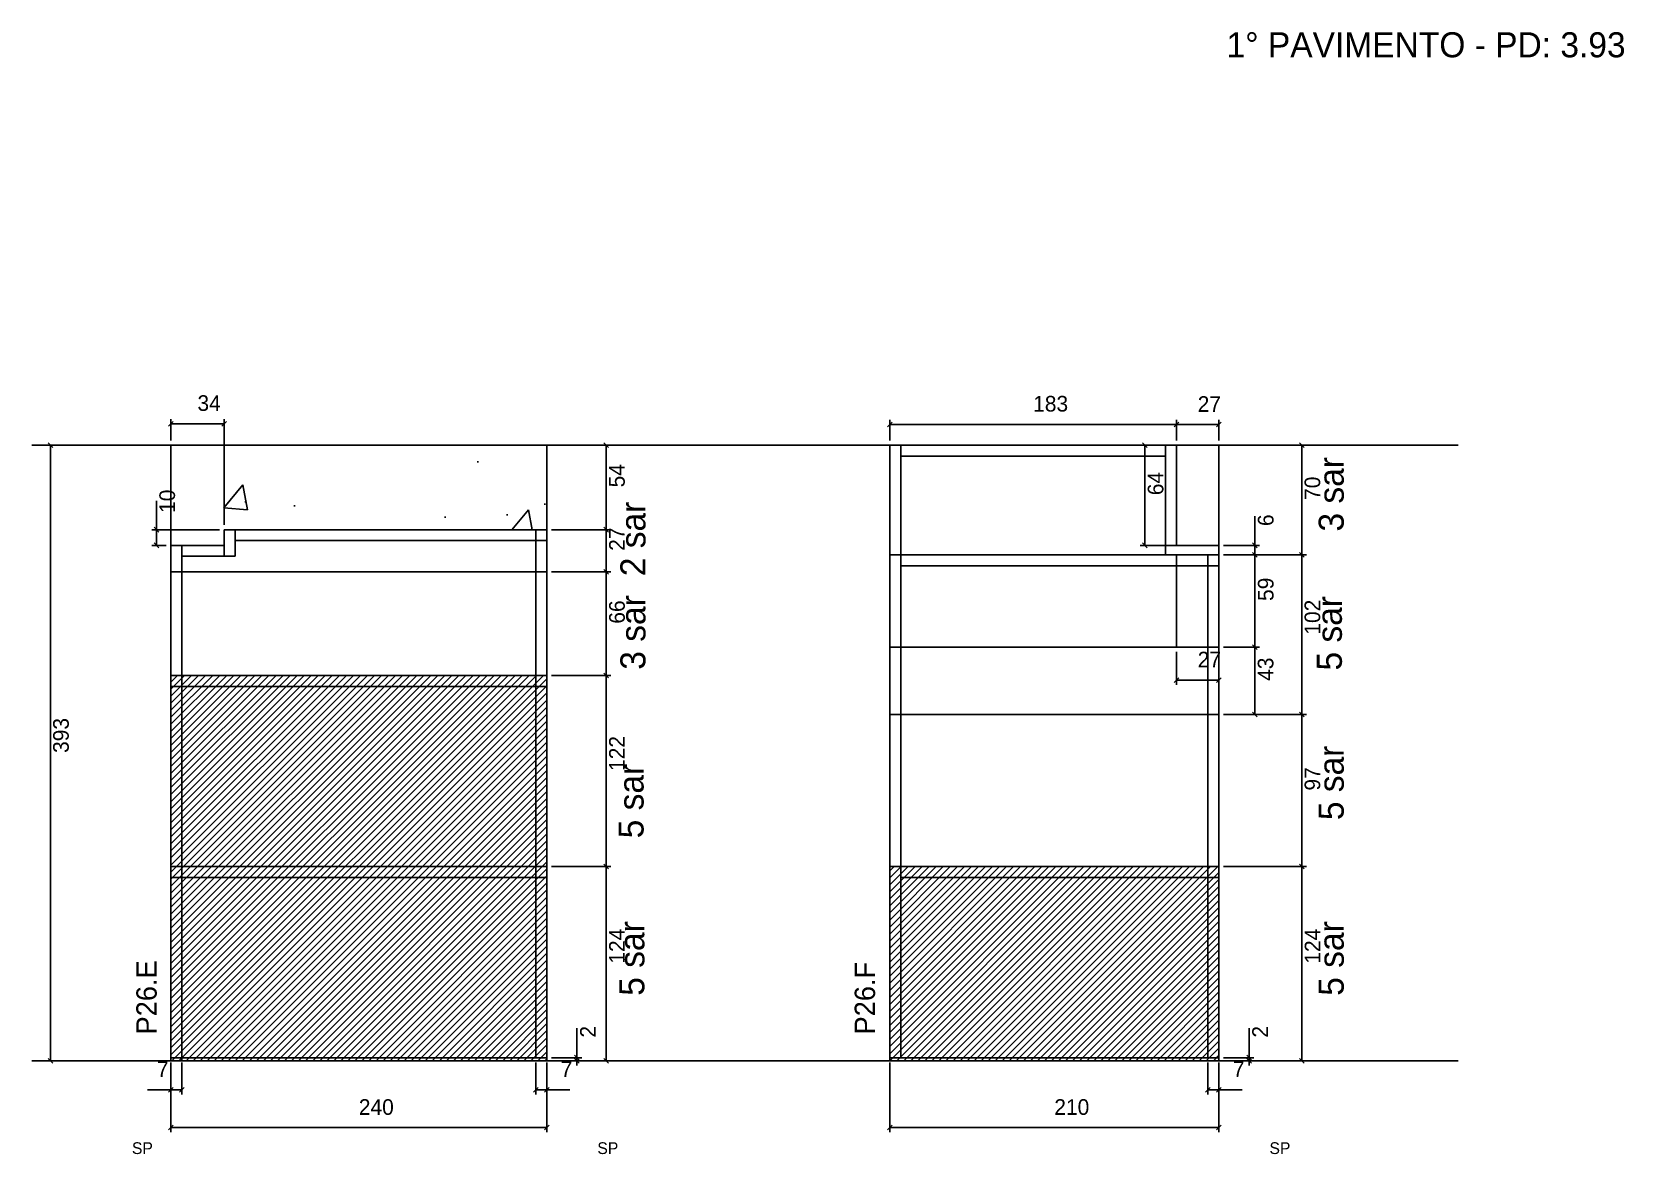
# Model space of a CAD drawing. Header units: metres. Extents: x 3381 to 7688, y 7451 to 8182.
# Drawn here: x 6672 to 7688, y 7452 to 8168 of the extents above; entities that cross this region are included whole.
import ezdxf

# ---------------------------------------------------------------- set-up
doc = ezdxf.new("R2010")
doc.units = ezdxf.units.M
for name, color, linetype in [('COTA', 7, 'Continuous'), ('Hachura', 7, 'Continuous'), ('NOMENCLATURA', 7, 'Continuous'), ('Nível', 7, 'Continuous'), ('Painéis', 7, 'Continuous'), ('SARR_2.2x7', 7, 'Continuous'), ('texto', 7, 'Continuous'), ('Texto Seção', 7, 'Continuous')]:
    doc.layers.add(name, color=color, linetype=linetype)

msp = doc.modelspace()

# ---------------------------------------------------------------- texts
at = {"layer": 'COTA', "color": 240, "lineweight": 25}
for s, p in [('34', (6777.9, 7926.3)), ('183', (7311.2, 7925.9)), ('27', (7416.2, 7925.7)), ('27', (7416.2, 7762.6)), ('7', (6752, 7501.1)), ('7', (7009.7, 7501.1)), ('7', (7438.6, 7501.1)), ('240', (6880.9, 7477)), ('210', (7324.7, 7477))]:
    msp.add_text(s, height=10, dxfattribs=at).set_placement(p)
for s, p in [('54', (7050.6, 7877.5)), ('64', (7394.3, 7872.5)), ('10', (6763.6, 7861.2)), ('70', (7494.4, 7869.5)), ('6', (7464.6, 7852.8)), ('27', (7050.6, 7837)), ('59', (7464.6, 7805)), ('66', (7050.6, 7790.5)), ('102', (7494.4, 7783.5)), ('43', (7464.5, 7754)), ('393', (6695.8, 7708)), ('122', (7050.6, 7696.5)), ('97', (7494.4, 7684)), ('124', (7050.6, 7573.5)), ('124', (7494.5, 7573.5)), ('2', (7032.1, 7526.3)), ('2', (7461, 7526.3))]:
    msp.add_text(s, height=10, rotation=90, dxfattribs=at).set_placement(p)
at = {"layer": 'NOMENCLATURA', "color": 2, "lineweight": 25}
msp.add_text('1° PAVIMENTO - PD: 3.93', height=16, dxfattribs=at).set_placement((7434.6, 8152))
at = {"layer": 'NOMENCLATURA', "color": 7, "lineweight": 25}
for s, p in [('3 sar', (7509.4, 7849.3)), ('2 sar', (7063.8, 7820.8)), ('3 sar', (7063.8, 7761.1)), ('5 sar', (7508.2, 7760.6)), ('5 sar', (7509.4, 7665.1)), ('5 sar', (7062.6, 7653.5)), ('5 sar', (7063.1, 7553)), ('5 sar', (7509.4, 7553))]:
    msp.add_text(s, height=16, rotation=90, dxfattribs=at).set_placement(p)
at = {"layer": 'texto', "color": 0, "lineweight": 25}
for p in [(6736.1, 7452), (7033.1, 7452), (7462, 7452)]:
    msp.add_text('SP', height=7.5, dxfattribs=at).set_placement(p)
at = {"layer": 'Texto Seção', "color": 7, "lineweight": 15}
for s, p in [('P26.E', (6751.9, 7528.3)), ('P26.F', (7210.3, 7528.3))]:
    msp.add_text(s, height=13, rotation=90, dxfattribs=at).set_placement(p)

# ---------------------------------------------------------------- hatches: boundary and pattern name
at = {"layer": 'COTA'}
h = msp.add_hatch(dxfattribs=at)
h.set_pattern_fill('AR-CONC')
h.paths.add_polyline_path([(6794.9, 7850.5), (7000.9, 7850.5), (7000.9, 7904.5), (6760.9, 7904.5), (6760.9, 7840.5), (6794.9, 7840.5), (6794.9, 7850.5)])
h = msp.add_hatch(dxfattribs=at)
h.set_pattern_fill('AR-CONC')
h.paths.add_polyline_path([(7402.7, 7840.5), (7429.7, 7840.5), (7429.7, 7904.5), (7402.7, 7904.5), (7402.7, 7840.5), (7402.7, 7840.5)])
at = {"layer": 'Hachura'}
h = msp.add_hatch(dxfattribs=at)
h.set_pattern_fill('ANSI31')
h.paths.add_polyline_path([(7000.9, 7511.5), (7000.9, 7757.5), (6760.9, 7757.5), (6760.9, 7511.5), (7000.9, 7511.5)])
h = msp.add_hatch(dxfattribs=at)
h.set_pattern_fill('ANSI31')
h.paths.add_polyline_path([(7429.7, 7511.5), (7429.7, 7635.5), (7219.7, 7635.5), (7219.7, 7511.5), (7429.7, 7511.5)])

# ---------------------------------------------------------------- linework, layer by layer
at = {"layer": 'COTA', "color": 0, "lineweight": 25}
for p, q in [((6762.4, 7919.5), (6759.4, 7916.5)), ((6793.4, 7916.5), (6796.4, 7919.5)), ((7221.2, 7919.1), (7218.2, 7916.1)), ((7401.2, 7916.1), (7404.2, 7919.1)), ((7404.2, 7919.1), (7401.2, 7916.1)), ((7428.2, 7916.1), (7431.2, 7919.1)), ((6685.6, 7903), (6682.6, 7906)), ((7040.2, 7903), (7037.2, 7906)), ((7383.9, 7903), (7380.9, 7906)), ((7484.1, 7903), (7481.1, 7906)), ((6753.3, 7849), (6750.3, 7852)), ((7037.2, 7852), (7040.2, 7849)), ((7040.2, 7849), (7037.2, 7852)), ((6750.3, 7842), (6753.3, 7839)), ((7380.9, 7842), (7383.9, 7839)), ((7451.2, 7842), (7454.2, 7839)), ((7454.2, 7833), (7451.2, 7836)), ((7454.2, 7833), (7451.2, 7836)), ((7481.1, 7836), (7484.1, 7833)), ((7484.1, 7833), (7481.1, 7836)), ((7037.2, 7825), (7040.2, 7822)), ((7040.2, 7822), (7037.2, 7825)), ((7454.2, 7774), (7451.2, 7777)), ((7451.2, 7777), (7454.2, 7774)), ((7040.2, 7756), (7037.2, 7759)), ((7037.2, 7759), (7040.2, 7756)), ((7404.2, 7756), (7401.2, 7753)), ((7428.2, 7753), (7431.2, 7756)), ((7451.2, 7734), (7454.2, 7731)), ((7484.1, 7731), (7481.1, 7734)), ((7481.1, 7734), (7484.1, 7731)), ((7040.2, 7634), (7037.2, 7637)), ((7037.2, 7637), (7040.2, 7634)), ((7484.1, 7634), (7481.1, 7637)), ((7481.1, 7637), (7484.1, 7634)), ((6682.6, 7513), (6685.6, 7510)), ((7018.6, 7515), (7021.6, 7512)), ((7021.6, 7510), (7018.6, 7513)), ((7037.2, 7513), (7040.2, 7510)), ((7447.5, 7515), (7450.5, 7512)), ((7450.5, 7510), (7447.5, 7513)), ((7481.1, 7513), (7484.1, 7510)), ((6762.4, 7494.5), (6759.4, 7491.5)), ((6766.4, 7491.5), (6769.4, 7494.5)), ((6995.4, 7494.5), (6992.4, 7491.5)), ((6999.4, 7491.5), (7002.4, 7494.5)), ((7424.2, 7494.5), (7421.2, 7491.5)), ((7428.2, 7491.5), (7431.2, 7494.5)), ((6762.4, 7470.4), (6759.4, 7467.4)), ((6999.4, 7467.4), (7002.4, 7470.4)), ((7221.2, 7470.4), (7218.2, 7467.4)), ((7428.2, 7467.4), (7431.2, 7470.4))]:
    msp.add_line(p, q, dxfattribs=at)
at = {"layer": 'COTA', "color": 4, "lineweight": 25}
for p, q in [((6760.9, 7907.5), (6760.9, 7921)), ((6794.9, 7918), (6760.9, 7918)), ((6794.9, 7853.5), (6794.9, 7921)), ((7219.7, 7907.5), (7219.7, 7920.6)), ((7219.7, 7917.6), (7402.7, 7917.6)), ((7402.7, 7907.5), (7402.7, 7920.6)), ((7402.7, 7907.5), (7402.7, 7920.6)), ((7402.7, 7917.6), (7429.7, 7917.6)), ((7429.7, 7907.5), (7429.7, 7920.6)), ((6675.2, 7904.5), (6687.1, 7904.5)), ((6684.1, 7511.5), (6684.1, 7904.5)), ((7003.9, 7904.5), (7041.7, 7904.5)), ((7038.7, 7850.5), (7038.7, 7904.5)), ((7399.7, 7904.5), (7379.4, 7904.5)), ((7382.4, 7840.5), (7382.4, 7904.5)), ((7405.7, 7904.5), (7485.6, 7904.5)), ((7482.6, 7904.5), (7482.6, 7834.5)), ((6751.8, 7850.5), (6751.8, 7868.9)), ((7452.7, 7840.5), (7452.7, 7859.2)), ((6791.9, 7850.5), (6748.8, 7850.5)), ((6751.8, 7840.5), (6751.8, 7850.5)), ((7003.9, 7850.5), (7041.7, 7850.5)), ((7003.9, 7850.5), (7041.7, 7850.5)), ((7038.7, 7823.5), (7038.7, 7850.5)), ((6757.9, 7840.5), (6748.8, 7840.5)), ((7399.7, 7840.5), (7379.4, 7840.5)), ((7432.7, 7840.5), (7455.7, 7840.5)), ((7432.7, 7834.5), (7485.6, 7834.5)), ((7432.7, 7834.5), (7485.6, 7834.5)), ((7432.7, 7834.5), (7455.7, 7834.5)), ((7432.7, 7834.5), (7455.7, 7834.5)), ((7452.7, 7834.5), (7452.7, 7840.5)), ((7452.7, 7775.5), (7452.7, 7834.5)), ((7452.7, 7834.5), (7452.7, 7831.5)), ((7482.6, 7732.5), (7482.6, 7834.5)), ((7003.9, 7823.5), (7041.7, 7823.5)), ((7003.9, 7823.5), (7041.7, 7823.5)), ((7038.7, 7757.5), (7038.7, 7823.5)), ((7432.7, 7775.5), (7455.7, 7775.5)), ((7432.7, 7775.5), (7455.7, 7775.5)), ((7452.7, 7732.5), (7452.7, 7775.5)), ((7402.7, 7772.5), (7402.7, 7751.5)), ((7429.7, 7772.5), (7429.7, 7751.5)), ((7003.9, 7757.5), (7041.7, 7757.5)), ((7003.9, 7757.5), (7041.7, 7757.5)), ((7038.7, 7757.5), (7038.7, 7635.5)), ((7429.7, 7754.5), (7402.7, 7754.5)), ((7432.7, 7732.5), (7485.6, 7732.5)), ((7432.7, 7732.5), (7485.6, 7732.5)), ((7432.7, 7732.5), (7455.7, 7732.5)), ((7482.6, 7635.5), (7482.6, 7732.5)), ((7003.9, 7635.5), (7041.7, 7635.5)), ((7003.9, 7635.5), (7041.7, 7635.5)), ((7038.7, 7511.5), (7038.7, 7635.5)), ((7432.7, 7635.5), (7485.6, 7635.5)), ((7432.7, 7635.5), (7485.6, 7635.5)), ((7482.6, 7511.5), (7482.6, 7635.5)), ((7020.1, 7513.5), (7020.1, 7532.3)), ((7449, 7513.5), (7449, 7532.3)), ((6675.2, 7511.5), (6687.1, 7511.5)), ((6760.9, 7510.5), (6760.9, 7465.9)), ((6767.9, 7510.5), (6767.9, 7490)), ((6993.9, 7510.5), (6993.9, 7490)), ((7000.9, 7510.5), (7000.9, 7465.9)), ((7003.9, 7513.5), (7023.1, 7513.5)), ((7003.9, 7511.5), (7023.1, 7511.5)), ((7003.9, 7511.5), (7041.7, 7511.5)), ((7020.1, 7511.5), (7020.1, 7513.5)), ((7020.1, 7511.5), (7020.1, 7508.5)), ((7219.7, 7510.5), (7219.7, 7465.9)), ((7422.7, 7510.5), (7422.7, 7490)), ((7429.7, 7510.5), (7429.7, 7465.9)), ((7432.7, 7513.5), (7452, 7513.5)), ((7432.7, 7511.5), (7452, 7511.5)), ((7432.7, 7511.5), (7485.6, 7511.5)), ((7449, 7511.5), (7449, 7513.5)), ((7449, 7511.5), (7449, 7508.5)), ((6760.9, 7508.5), (6760.9, 7490)), ((7000.9, 7508.5), (7000.9, 7490)), ((7429.7, 7508.5), (7429.7, 7490)), ((6760.9, 7493), (6746.1, 7493)), ((6767.9, 7493), (6760.9, 7493)), ((6993.9, 7493), (7000.9, 7493)), ((7000.9, 7493), (7015.6, 7493)), ((7422.7, 7493), (7429.7, 7493)), ((7429.7, 7493), (7444.5, 7493)), ((7000.9, 7468.9), (6760.9, 7468.9)), ((7429.7, 7468.9), (7219.7, 7468.9))]:
    msp.add_line(p, q, dxfattribs=at)
at = {"layer": 'COTA', "color": 241, "lineweight": 25}
for p, q in [((7000.9, 7904.5), (6760.9, 7904.5)), ((6760.9, 7840.5), (6760.9, 7904.5)), ((7000.9, 7850.5), (7000.9, 7904.5)), ((7402.7, 7904.5), (7429.7, 7904.5)), ((7429.7, 7840.5), (7429.7, 7904.5))]:
    msp.add_line(p, q, dxfattribs=at)
at = {"layer": 'Nível', "color": 4, "lineweight": 25}
for p, q in [((6672.2, 7904.5), (7582.4, 7904.5)), ((6672.2, 7511.5), (7582.4, 7511.5))]:
    msp.add_line(p, q, dxfattribs=at)
at = {"layer": 'Painéis', "color": 200, "lineweight": 25}
for p, q in [((7219.7, 7904.5), (7219.7, 7856.5)), ((7402.7, 7904.5), (7219.7, 7904.5)), ((7402.7, 7840.5), (7402.7, 7904.5)), ((7219.7, 7856.5), (7219.7, 7834.5)), ((7000.9, 7850.5), (6794.9, 7850.5)), ((6794.9, 7840.5), (6794.9, 7850.5)), ((7000.9, 7850.5), (7000.9, 7823.5)), ((6794.9, 7840.5), (6760.9, 7840.5)), ((6760.9, 7840.5), (6760.9, 7823.5)), ((7429.7, 7834.5), (7219.7, 7834.5)), ((7219.7, 7775.5), (7219.7, 7834.5)), ((7219.7, 7834.5), (7402.7, 7834.5)), ((7402.7, 7840.5), (7429.7, 7840.5)), ((7402.7, 7834.5), (7402.7, 7775.5)), ((7402.7, 7834.5), (7429.7, 7834.5)), ((7429.7, 7840.5), (7429.7, 7834.5)), ((7429.7, 7834.5), (7429.7, 7775.5)), ((7000.9, 7823.5), (6760.9, 7823.5)), ((6760.9, 7757.5), (6760.9, 7823.5)), ((7000.9, 7757.5), (7000.9, 7823.5)), ((7219.7, 7775.5), (7429.7, 7775.5)), ((7219.7, 7775.5), (7219.7, 7732.5)), ((7429.7, 7775.5), (7429.7, 7732.5)), ((6760.9, 7757.5), (6760.9, 7635.5)), ((7000.9, 7757.5), (6760.9, 7757.5)), ((7000.9, 7635.5), (7000.9, 7757.5)), ((7429.7, 7732.5), (7219.7, 7732.5)), ((7219.7, 7732.5), (7219.7, 7635.5)), ((7429.7, 7635.5), (7429.7, 7732.5)), ((6760.9, 7635.5), (6760.9, 7511.5)), ((6760.9, 7635.5), (7000.9, 7635.5)), ((7000.9, 7635.5), (6760.9, 7635.5)), ((7000.9, 7511.5), (7000.9, 7635.5)), ((7219.7, 7635.5), (7219.7, 7511.5)), ((7219.7, 7635.5), (7429.7, 7635.5)), ((7429.7, 7635.5), (7219.7, 7635.5)), ((7429.7, 7511.5), (7429.7, 7635.5)), ((6760.9, 7513.5), (7000.9, 7513.5)), ((7219.7, 7513.5), (7429.7, 7513.5))]:
    msp.add_line(p, q, dxfattribs=at)
for points in [[(7000.9, 7513.5), (6760.9, 7513.5), (6760.9, 7511.5), (7000.9, 7511.5)], [(7429.7, 7513.5), (7219.7, 7513.5), (7219.7, 7511.5), (7429.7, 7511.5)]]:
    msp.add_lwpolyline(points, close=True, dxfattribs=at)
at = {"layer": 'SARR_2.2x7', "color": 40, "lineweight": 25}
for p, q in [((7226.7, 7856.5), (7226.7, 7904.5)), ((7395.7, 7897.5), (7226.7, 7897.5)), ((7395.7, 7840.5), (7395.7, 7904.5)), ((7226.7, 7834.5), (7226.7, 7856.5)), ((6801.9, 7833.5), (6801.9, 7850.5)), ((6993.9, 7823.5), (6993.9, 7850.5)), ((6767.9, 7823.5), (6767.9, 7840.5)), ((6794.9, 7840.5), (6794.9, 7833.5)), ((7000.9, 7843.5), (6801.9, 7843.5)), ((7226.7, 7732.5), (7226.7, 7834.5)), ((7429.7, 7840.5), (7395.7, 7840.5)), ((7395.7, 7840.5), (7395.7, 7834.5)), ((7422.7, 7732.5), (7422.7, 7834.5)), ((6794.9, 7833.5), (6767.9, 7833.5)), ((6794.9, 7833.5), (6801.9, 7833.5)), ((7226.7, 7827.5), (7429.7, 7827.5)), ((6767.9, 7757.5), (6767.9, 7823.5)), ((6993.9, 7757.5), (6993.9, 7823.5)), ((6767.9, 7757.5), (6767.9, 7635.5)), ((6993.9, 7635.5), (6993.9, 7757.5)), ((7000.9, 7750.5), (6760.9, 7750.5)), ((7226.7, 7635.5), (7226.7, 7732.5)), ((7422.7, 7635.5), (7422.7, 7732.5)), ((6767.9, 7635.5), (6767.9, 7511.5)), ((6993.9, 7513.5), (6993.9, 7635.5)), ((7226.7, 7513.5), (7226.7, 7635.5)), ((7422.7, 7513.5), (7422.7, 7635.5)), ((7000.9, 7628.5), (6760.9, 7628.5)), ((7429.7, 7628.5), (7226.7, 7628.5))]:
    msp.add_line(p, q, dxfattribs=at)

msp.set_redraw_order([(e.dxf.handle, doc.entitydb.next_handle()) for e in msp.query("TEXT MTEXT ATTDEF DIMENSION ARC_DIMENSION")])  # texts and dimensions are drawn at this point

doc.saveas('drawing.dxf')
